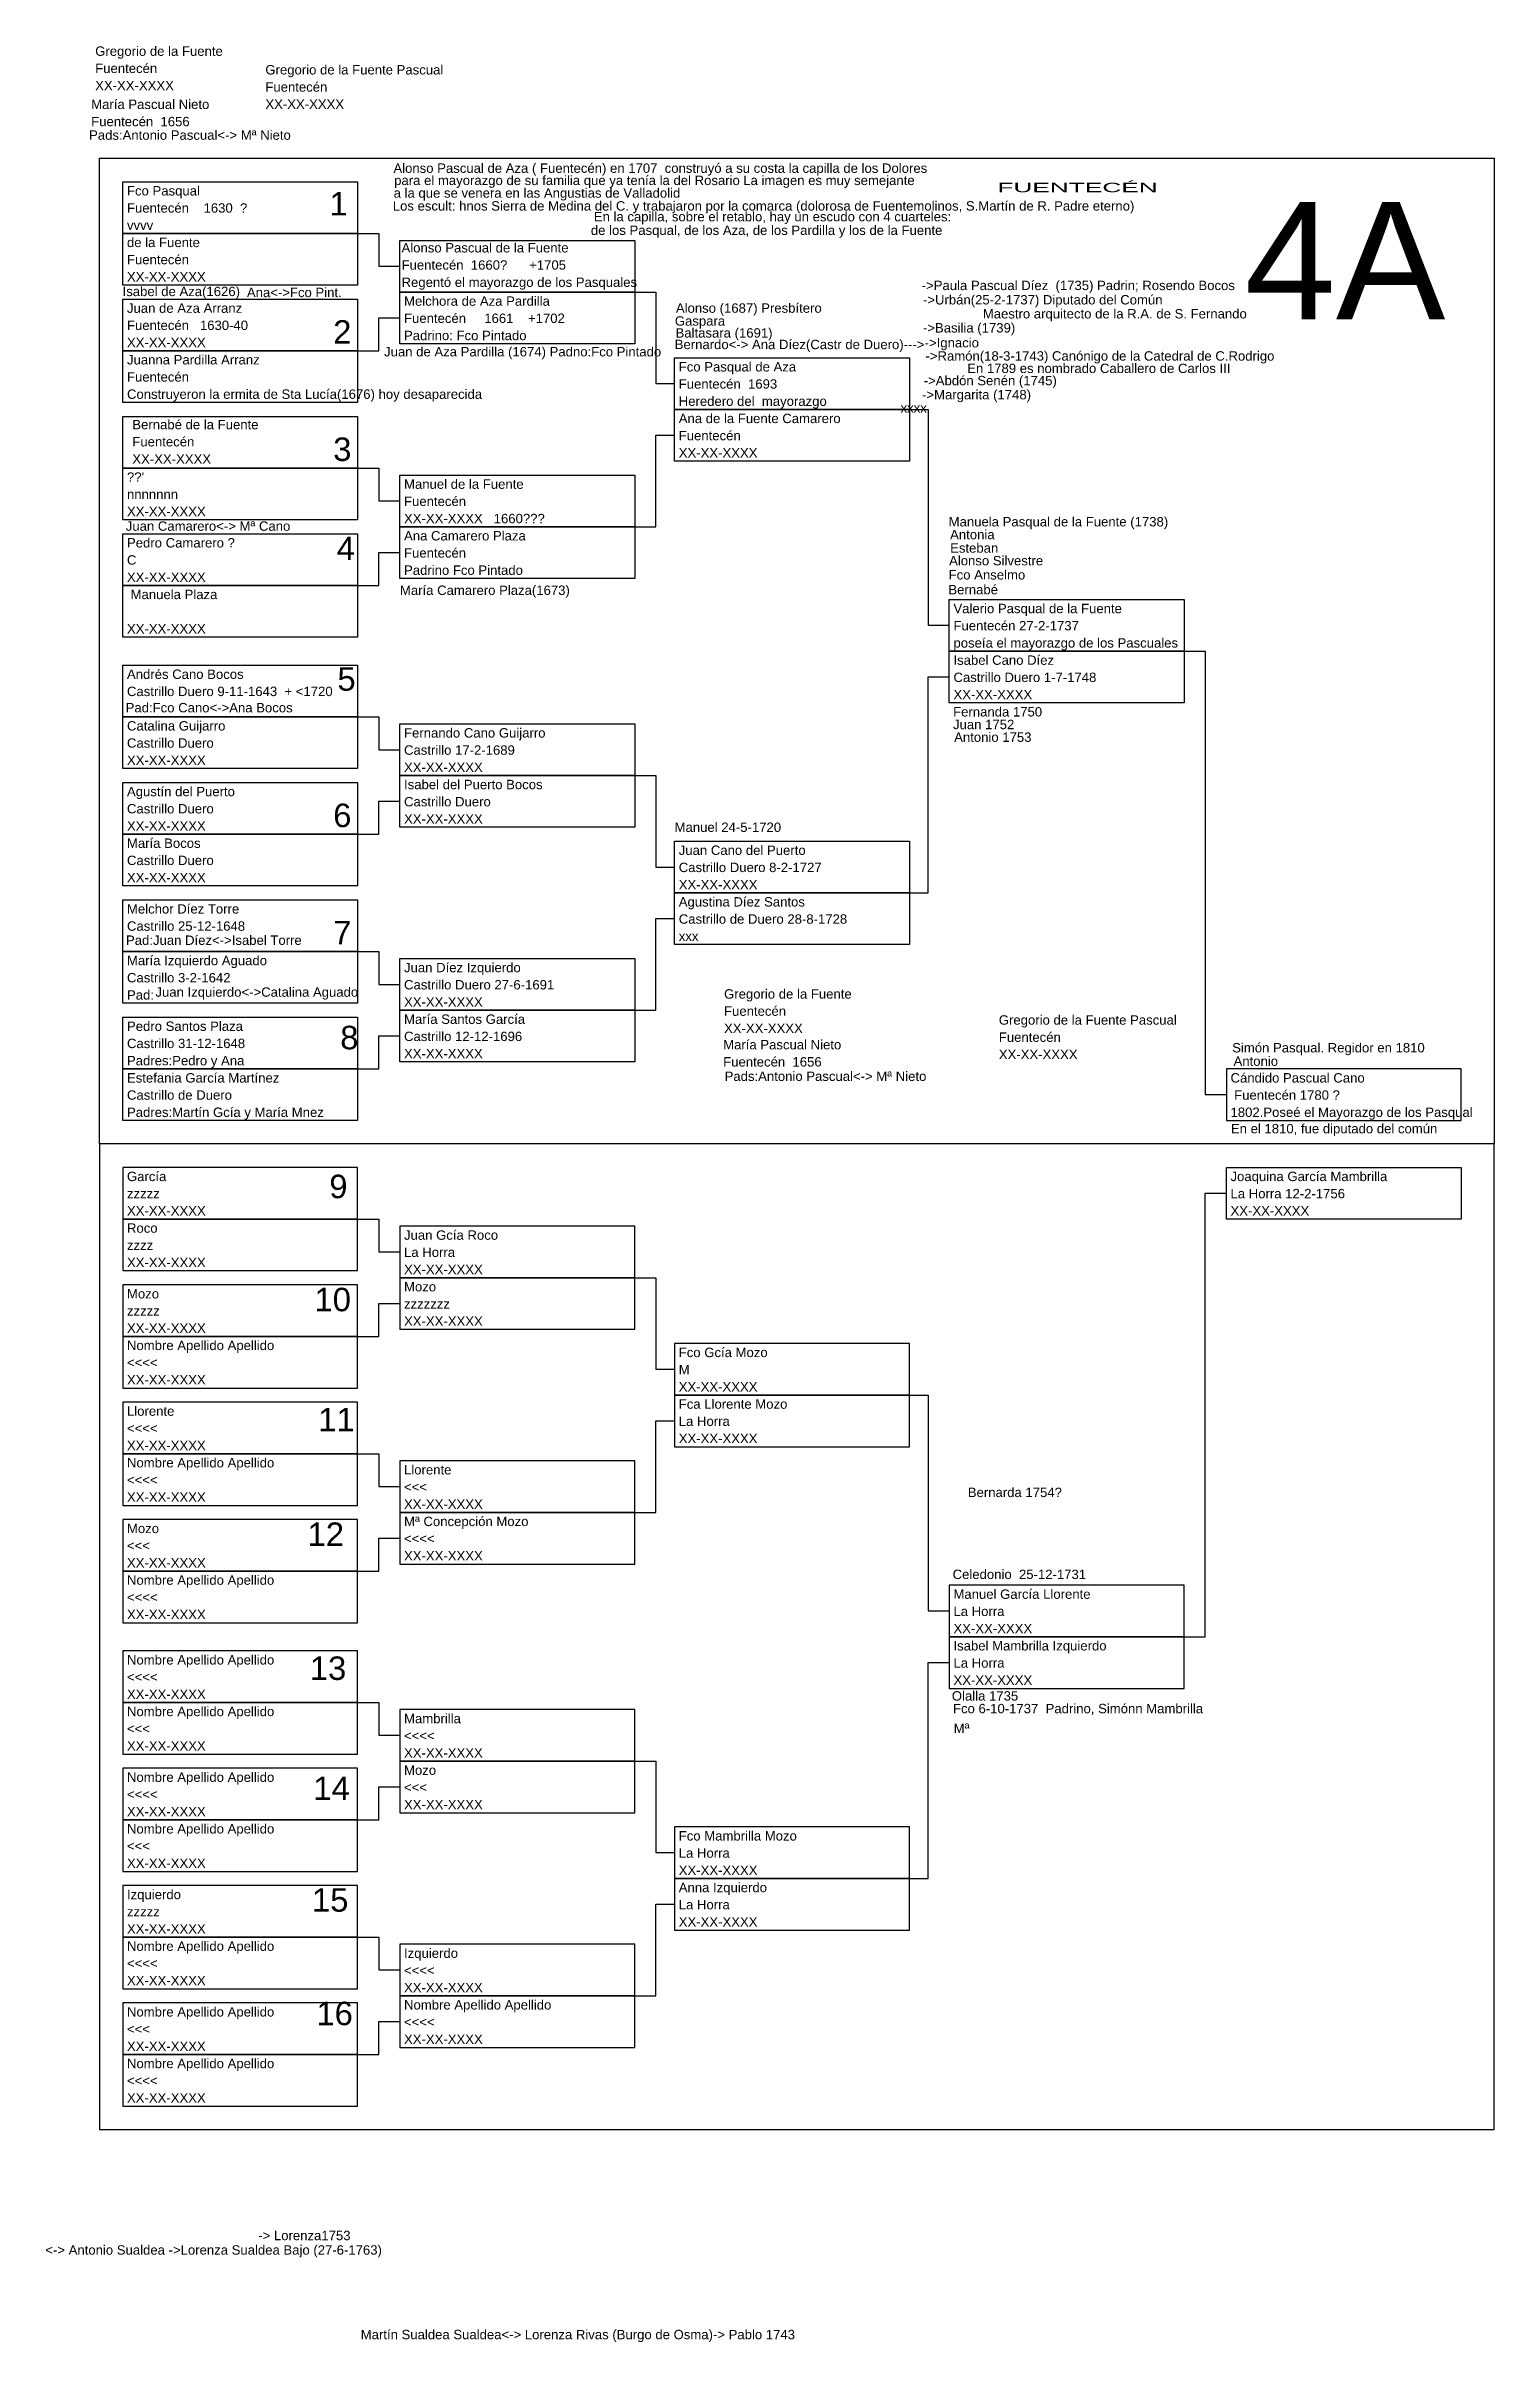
# Model space of a CAD drawing. Header units: millimetres. Extents: x -16844 to 23151, y -8543 to 4892.
# Drawn here: x -1326.8 to -1018.4, y -45.3 to 443.9 of the extents above; entities that cross this region are included whole.
import ezdxf
from ezdxf.enums import TextEntityAlignment as Align

# ---------------------------------------------------------------- set-up
doc = ezdxf.new("R2010")
doc.units = ezdxf.units.MM
doc.layers.add('González', color=160, linetype='Continuous')
doc.styles.add('Arial', font='arial.ttf', dxfattribs={"height": 0.01})

msp = doc.modelspace()

# ---------------------------------------------------------------- texts
at = {"style": 'Arial'}
for s, p in [('1', (-1262.54, 407.82)), ('2', (-1261.75, 380.51)), ('3', (-1261.75, 355.51)), ('4', (-1261, 334.41)), ('5', (-1260.85, 306.56)), ('6', (-1261.75, 277.51)), ('7', (-1261.75, 252.51)), ('8', (-1260.25, 230.17)), ('9', (-1262.58, 198.44)), ('10', (-1261.85, 174.35)), ('11', (-1261.06, 148.76)), ('12', (-1263.33, 124.35)), ('13', (-1262.85, 95.8)), ('14', (-1262.1, 70.22)), ('15', (-1262.39, 46.42)), ('16', (-1261.45, 22.24))]:
    msp.add_text(s, height=5, dxfattribs=at).set_placement(p, align=Align.RIGHT)
at = {"layer": 'González', "style": 'Arial'}
msp.add_text('4A', height=25, dxfattribs=at).set_placement((-1028.81, 385.72), align=Align.RIGHT)

# ---------------------------------------------------------------- blocks, each defined once
blk = doc.blocks.new('Hoja superior')
for points in [[(0, 210), (297, 210), (297, 0), (0, 0)], [(5, 205), (55, 205), (55, 194), (5, 194)], [(5, 194), (55, 194), (55, 183), (5, 183)], [(64, 192.5), (114, 192.5), (114, 181.5), (64, 181.5)], [(64, 181.5), (114, 181.5), (114, 170.5), (64, 170.5)], [(5, 180), (55, 180), (55, 169), (5, 169)], [(5, 169), (55, 169), (55, 158), (5, 158)], [(122.5, 167.5), (172.5, 167.5), (172.5, 156.5), (122.5, 156.5)], [(5, 155), (55, 155), (55, 144), (5, 144)], [(122.5, 156.5), (172.5, 156.5), (172.5, 145.5), (122.5, 145.5)], [(5, 144), (55, 144), (55, 133), (5, 133)], [(64, 142.5), (114, 142.5), (114, 131.5), (64, 131.5)], [(5, 130), (55, 130), (55, 119), (5, 119)], [(64, 131.5), (114, 131.5), (114, 120.5), (64, 120.5)], [(5, 119), (55, 119), (55, 108), (5, 108)], [(181, 116), (231, 116), (231, 105), (181, 105)], [(181, 105), (231, 105), (231, 94), (181, 94)], [(5, 102), (55, 102), (55, 91), (5, 91)], [(5, 91), (55, 91), (55, 80), (5, 80)], [(64, 89.5), (114, 89.5), (114, 78.5), (64, 78.5)], [(64, 78.5), (114, 78.5), (114, 67.5), (64, 67.5)], [(5, 77), (55, 77), (55, 66), (5, 66)], [(5, 66), (55, 66), (55, 55), (5, 55)], [(122.5, 64.5), (172.5, 64.5), (172.5, 53.5), (122.5, 53.5)], [(5, 52), (55, 52), (55, 41), (5, 41)], [(122.5, 53.5), (172.5, 53.5), (172.5, 42.5), (122.5, 42.5)], [(5, 41), (55, 41), (55, 30), (5, 30)], [(64, 39.5), (114, 39.5), (114, 28.5), (64, 28.5)], [(5, 27), (55, 27), (55, 16), (5, 16)], [(64, 28.5), (114, 28.5), (114, 17.5), (64, 17.5)], [(5, 16), (55, 16), (55, 5), (5, 5)], [(240, 5), (290, 5), (290, 16), (240, 16)]]:
    blk.add_lwpolyline(points, close=True)
for points in [[(55, 194), (59.5, 194), (59.5, 187), (64, 187)], [(114, 181.5), (118.5, 181.5), (118.5, 162), (122.5, 162)], [(55, 169), (59.5, 169), (59.5, 176), (64, 176)], [(172.5, 156.5), (176.5, 156.5), (176.5, 110.5), (181, 110.5)], [(114, 131.5), (118.5, 131.5), (118.5, 151), (122.5, 151)], [(55, 144), (59.5, 144), (59.5, 137), (64, 137)], [(55, 119), (59.5, 119), (59.5, 126), (64, 126)], [(231, 105), (235.5, 105), (235.5, 10.5), (240, 10.5)], [(172.5, 53.5), (176.5, 53.5), (176.5, 99.5), (181, 99.5)], [(55, 91), (59.5, 91), (59.5, 84), (64, 84)], [(114, 78.5), (118.5, 78.5), (118.5, 59), (122.5, 59)], [(55, 66), (59.5, 66), (59.5, 73), (64, 73)], [(114, 28.5), (118.5, 28.5), (118.5, 48), (122.5, 48)], [(55, 41), (59.5, 41), (59.5, 34), (64, 34)], [(55, 16), (59.5, 16), (59.5, 23), (64, 23)]]:
    blk.add_lwpolyline(points)
blk = doc.blocks.new('Hoja inferior')
for points in [[(0, -210), (297, -210), (297, 0), (0, 0)], [(5, -16), (55, -16), (55, -5), (5, -5)], [(240, -5), (290, -5), (290, -16), (240, -16)], [(5, -27), (55, -27), (55, -16), (5, -16)], [(64, -28.5), (114, -28.5), (114, -17.5), (64, -17.5)], [(64, -39.5), (114, -39.5), (114, -28.5), (64, -28.5)], [(5, -41), (55, -41), (55, -30), (5, -30)], [(5, -52), (55, -52), (55, -41), (5, -41)], [(122.5, -53.5), (172.5, -53.5), (172.5, -42.5), (122.5, -42.5)], [(122.5, -64.5), (172.5, -64.5), (172.5, -53.5), (122.5, -53.5)], [(5, -66), (55, -66), (55, -55), (5, -55)], [(5, -77), (55, -77), (55, -66), (5, -66)], [(64, -78.5), (114, -78.5), (114, -67.5), (64, -67.5)], [(5, -91), (55, -91), (55, -80), (5, -80)], [(64, -89.5), (114, -89.5), (114, -78.5), (64, -78.5)], [(5, -102), (55, -102), (55, -91), (5, -91)], [(181, -105), (231, -105), (231, -94), (181, -94)], [(181, -116), (231, -116), (231, -105), (181, -105)], [(5, -119), (55, -119), (55, -108), (5, -108)], [(5, -130), (55, -130), (55, -119), (5, -119)], [(64, -131.5), (114, -131.5), (114, -120.5), (64, -120.5)], [(64, -142.5), (114, -142.5), (114, -131.5), (64, -131.5)], [(5, -144), (55, -144), (55, -133), (5, -133)], [(5, -155), (55, -155), (55, -144), (5, -144)], [(122.5, -156.5), (172.5, -156.5), (172.5, -145.5), (122.5, -145.5)], [(122.5, -167.5), (172.5, -167.5), (172.5, -156.5), (122.5, -156.5)], [(5, -169), (55, -169), (55, -158), (5, -158)], [(5, -180), (55, -180), (55, -169), (5, -169)], [(64, -181.5), (114, -181.5), (114, -170.5), (64, -170.5)], [(5, -194), (55, -194), (55, -183), (5, -183)], [(64, -192.5), (114, -192.5), (114, -181.5), (64, -181.5)], [(5, -205), (55, -205), (55, -194), (5, -194)]]:
    blk.add_lwpolyline(points, close=True)
for points in [[(231, -105), (235.5, -105), (235.5, -10.5), (240, -10.5)], [(55, -16), (59.5, -16), (59.5, -23), (64, -23)], [(114, -28.5), (118.5, -28.5), (118.5, -48), (122.5, -48)], [(55, -41), (59.5, -41), (59.5, -34), (64, -34)], [(172.5, -53.5), (176.5, -53.5), (176.5, -99.5), (181, -99.5)], [(114, -78.5), (118.5, -78.5), (118.5, -59), (122.5, -59)], [(55, -66), (59.5, -66), (59.5, -73), (64, -73)], [(55, -91), (59.5, -91), (59.5, -84), (64, -84)], [(172.5, -156.5), (176.5, -156.5), (176.5, -110.5), (181, -110.5)], [(55, -119), (59.5, -119), (59.5, -126), (64, -126)], [(114, -131.5), (118.5, -131.5), (118.5, -151), (122.5, -151)], [(55, -144), (59.5, -144), (59.5, -137), (64, -137)], [(114, -181.5), (118.5, -181.5), (118.5, -162), (122.5, -162)], [(55, -169), (59.5, -169), (59.5, -176), (64, -176)], [(55, -194), (59.5, -194), (59.5, -187), (64, -187)]]:
    blk.add_lwpolyline(points)
blk = doc.blocks.new('Casilla')
at = {"style": 'Arial'}
for tag, p in [('NOMBRE', (0.88, 8.08)), ('LUGAR_NACIMIENTO', (0.88, 4.42)), ('FECHA', (0.88, 0.75))]:
    blk.add_attdef(tag, p, '', height=2, dxfattribs=at)
blk = doc.blocks.new('Hermanos')
at = {"style": 'Arial'}
blk.add_attdef('NOMBRE', (0, 0), '', height=2, dxfattribs=at)

# ---------------------------------------------------------------- block references
for name, p, values in [('Casilla', (-1317.2, 433.75), {'NOMBRE': 'Gregorio de la Fuente', 'LUGAR_NACIMIENTO': 'Fuentecén', 'FECHA': 'XX-XX-XXXX'}), ('Casilla', (-1280.96, 429.78), {'NOMBRE': 'Gregorio de la Fuente Pascual', 'LUGAR_NACIMIENTO': 'Fuentecén', 'FECHA': 'XX-XX-XXXX'}), ('Hermanos', (-1317.62, 423.95), {'NOMBRE': 'Pads:Antonio Pascual<-> Mª Nieto'}), ('Hermanos', (-1252.81, 416.9), {'NOMBRE': 'Alonso Pascual de Aza ( Fuentecén) en 1707  construyó a su costa la capilla de los Dolores'}), ('Hermanos', (-1252.65, 414.3), {'NOMBRE': 'para el mayorazgo de su familia que ya tenía la del Rosario'}), ('Hermanos', (-1178.31, 414.3), {'NOMBRE': 'La imagen es muy semejante '}), ('Hermanos', (-1252.95, 408.86), {'NOMBRE': 'Los escult: hnos Sierra de Medina del C. y trabajaron por la comarca (dolorosa de Fuentemolinos, S.Martín de R. Padre eterno)'}), ('Hermanos', (-1252.76, 411.61), {'NOMBRE': 'a la que se venera en las Angustias de Valladolid'}), ('Hermanos', (-1210.13, 406.57), {'NOMBRE': 'En la capilla, sobre el retablo, hay un escudo con 4 cuarteles: '}), ('Hermanos', (-1211.54, 403.67), {'NOMBRE': ' de los Pasqual, de los Aza, de los Pardilla y los de la Fuente'}), ('Hermanos', (-1313.59, 390.64), {'NOMBRE': '    Isabel de Aza(1626)'}), ('Hermanos', (-1287.89, 390.42), {'NOMBRE': '     Ana<->Fco Pint. '}), ('Hermanos', (-1140.31, 391.92), {'NOMBRE': '->Paula Pascual Díez  (1735) Padrin; Rosendo Bocos'}), ('Casilla', (-1310.43, 379), {'NOMBRE': 'Juan de Aza Arranz', 'LUGAR_NACIMIENTO': 'Fuentecén   1630-40', 'FECHA': 'XX-XX-XXXX'}), ('Casilla', (-1251.43, 380.5), {'NOMBRE': 'Melchora de Aza Pardilla', 'LUGAR_NACIMIENTO': 'Fuentecén     1661    +1702', 'FECHA': 'Padrino: Fco Pintado'}), ('Hermanos', (-1192.66, 387.09), {'NOMBRE': 'Alonso (1687) Presbítero'}), ('Hermanos', (-1140.04, 388.86), {'NOMBRE': '->Urbán(25-2-1737) Diputado del Común '}), ('Hermanos', (-1143.6, 385.88), {'NOMBRE': '                     Maestro arquitecto de la R.A. de S. Fernando'}), ('Hermanos', (-1192.88, 384.34), {'NOMBRE': 'Gaspara '}), ('Hermanos', (-1192.73, 381.8), {'NOMBRE': 'Baltasara (1691)'}), ('Hermanos', (-1140.04, 382.88), {'NOMBRE': '->Basilia (1739)'}), ('Hermanos', (-1139.69, 379.71), {'NOMBRE': '->Ignacio'}), ('Casilla', (-1310.43, 368), {'NOMBRE': 'Juanna Pardilla Arranz', 'LUGAR_NACIMIENTO': 'Fuentecén', 'FECHA': 'Construyeron la ermita de Sta Lucía(1676) hoy desaparecida'}), ('Hermanos', (-1254.8, 377.79), {'NOMBRE': 'Juan de Aza Pardilla (1674) Padno:Fco Pintado'}), ('Hermanos', (-1192.91, 379.34), {'NOMBRE': 'Bernardo<-> Ana Díez(Castr de Duero)--->'}), ('Hermanos', (-1139.51, 376.89), {'NOMBRE': '->Ramón(18-3-1743) Canónigo de la Catedral de C.Rodrigo'}), ('Hermanos', (-1139.88, 371.64), {'NOMBRE': '->Abdón Senén (1745)'}), ('Hermanos', (-1139.16, 374.25), {'NOMBRE': '           En 1789 es nombrado Caballero de Carlos III'}), ('Hermanos', (-1144.81, 365.82), {'NOMBRE': 'xxxx'}), ('Hermanos', (-1140.24, 368.64), {'NOMBRE': '->Margarita (1748)'}), ('Casilla', (-1192.93, 355.5), {'NOMBRE': 'Ana de la Fuente Camarero', 'LUGAR_NACIMIENTO': 'Fuentecén', 'FECHA': 'XX-XX-XXXX'}), ('Casilla', (-1310.43, 343), {'NOMBRE': "??'", 'LUGAR_NACIMIENTO': 'nnnnnnn', 'FECHA': 'XX-XX-XXXX'}), ('Casilla', (-1251.43, 341.5), {'NOMBRE': 'Manuel de la Fuente', 'LUGAR_NACIMIENTO': 'Fuentecén', 'FECHA': 'XX-XX-XXXX   1660???'}), ('Hermanos', (-1134.57, 341.57), {'NOMBRE': 'Manuela Pasqual de la Fuente (1738)'}), ('Casilla', (-1310.43, 329), {'NOMBRE': 'Pedro Camarero ?', 'LUGAR_NACIMIENTO': 'C', 'FECHA': 'XX-XX-XXXX'}), ('Casilla', (-1251.43, 330.5), {'NOMBRE': 'Ana Camarero Plaza', 'LUGAR_NACIMIENTO': 'Fuentecén', 'FECHA': 'Padrino Fco Pintado'}), ('Hermanos', (-1134.26, 338.83), {'NOMBRE': 'Antonia'}), ('Hermanos', (-1134.26, 335.97), {'NOMBRE': 'Esteban'}), ('Hermanos', (-1134.48, 333.27), {'NOMBRE': 'Alonso Silvestre'}), ('Hermanos', (-1251.42, 326.97), {'NOMBRE': 'María Camarero Plaza(1673)'}), ('Hermanos', (-1134.63, 327.1), {'NOMBRE': 'Bernabé'}), ('Hermanos', (-1134.57, 330.26), {'NOMBRE': 'Fco Anselmo'}), ('Casilla', (-1134.43, 304), {'NOMBRE': 'Isabel Cano Díez', 'LUGAR_NACIMIENTO': 'Castrillo Duero 1-7-1748', 'FECHA': 'XX-XX-XXXX'}), ('Hermanos', (-1309.83, 301.95), {'NOMBRE': 'Pad:Fco Cano<->Ana Bocos'}), ('Casilla', (-1310.43, 290), {'NOMBRE': 'Catalina Guijarro', 'LUGAR_NACIMIENTO': 'Castrillo Duero', 'FECHA': 'XX-XX-XXXX'}), ('Casilla', (-1251.43, 288.5), {'NOMBRE': 'Fernando Cano Guijarro', 'LUGAR_NACIMIENTO': 'Castrillo 17-2-1689', 'FECHA': 'XX-XX-XXXX'}), ('Hermanos', (-1133.64, 298.37), {'NOMBRE': 'Juan 1752'}), ('Hermanos', (-1133.62, 301.07), {'NOMBRE': 'Fernanda 1750'}), ('Hermanos', (-1133.4, 295.67), {'NOMBRE': 'Antonio 1753'}), ('Casilla', (-1310.43, 276), {'NOMBRE': 'Agustín del Puerto', 'LUGAR_NACIMIENTO': 'Castrillo Duero', 'FECHA': 'XX-XX-XXXX'}), ('Casilla', (-1251.43, 277.5), {'NOMBRE': 'Isabel del Puerto Bocos', 'LUGAR_NACIMIENTO': 'Castrillo Duero', 'FECHA': 'XX-XX-XXXX'}), ('Casilla', (-1310.43, 265), {'NOMBRE': 'María Bocos', 'LUGAR_NACIMIENTO': 'Castrillo Duero', 'FECHA': 'XX-XX-XXXX'}), ('Hermanos', (-1192.93, 276.48), {'NOMBRE': 'Manuel 24-5-1720'}), ('Casilla', (-1192.93, 263.5), {'NOMBRE': 'Juan Cano del Puerto', 'LUGAR_NACIMIENTO': 'Castrillo Duero 8-2-1727', 'FECHA': 'XX-XX-XXXX'}), ('Casilla', (-1192.93, 252.5), {'NOMBRE': 'Agustina Díez Santos', 'LUGAR_NACIMIENTO': 'Castrillo de Duero 28-8-1728', 'FECHA': 'xxx'}), ('Hermanos', (-1309.76, 252.41), {'NOMBRE': 'Pad:Juan Díez<->Isabel Torre'}), ('Casilla', (-1310.43, 240), {'NOMBRE': 'María Izquierdo Aguado', 'LUGAR_NACIMIENTO': 'Castrillo 3-2-1642', 'FECHA': 'Pad:'}), ('Casilla', (-1251.43, 238.5), {'NOMBRE': 'Juan Díez Izquierdo', 'LUGAR_NACIMIENTO': 'Castrillo Duero 27-6-1691', 'FECHA': 'XX-XX-XXXX'}), ('Hermanos', (-1303.49, 241.36), {'NOMBRE': 'Juan Izquierdo<->Catalina Aguado'}), ('Casilla', (-1183.28, 232.88), {'NOMBRE': 'Gregorio de la Fuente', 'LUGAR_NACIMIENTO': 'Fuentecén', 'FECHA': 'XX-XX-XXXX'}), ('Casilla', (-1310.43, 226), {'NOMBRE': 'Pedro Santos Plaza', 'LUGAR_NACIMIENTO': 'Castrillo 31-12-1648', 'FECHA': 'Padres:Pedro y Ana'}), ('Casilla', (-1251.43, 227.5), {'NOMBRE': 'María Santos García', 'LUGAR_NACIMIENTO': 'Castrillo 12-12-1696', 'FECHA': 'XX-XX-XXXX'}), ('Casilla', (-1124.77, 227.33), {'NOMBRE': 'Gregorio de la Fuente Pascual', 'LUGAR_NACIMIENTO': 'Fuentecén', 'FECHA': 'XX-XX-XXXX'}), ('Casilla', (-1310.43, 215), {'NOMBRE': 'Estefania García Martínez', 'LUGAR_NACIMIENTO': 'Castrillo de Duero', 'FECHA': 'Padres:Martín Gcía y María Mnez'}), ('Hermanos', (-1182.28, 223.42), {'NOMBRE': 'Pads:Antonio Pascual<-> Mª Nieto'}), ('Hermanos', (-1073.9, 226.64), {'NOMBRE': 'Antonio'}), ('Hermanos', (-1074.46, 212.26), {'NOMBRE': 'En el 1810, fue diputado del común'}), ('Casilla', (-1310.43, 194), {'NOMBRE': 'García', 'LUGAR_NACIMIENTO': 'zzzzz', 'FECHA': 'XX-XX-XXXX'}), ('Casilla', (-1075.43, 194), {'NOMBRE': 'Joaquina García Mambrilla', 'LUGAR_NACIMIENTO': 'La Horra 12-2-1756', 'FECHA': 'XX-XX-XXXX'}), ('Casilla', (-1310.43, 183), {'NOMBRE': 'Roco', 'LUGAR_NACIMIENTO': 'zzzz', 'FECHA': 'XX-XX-XXXX'}), ('Casilla', (-1251.43, 181.5), {'NOMBRE': 'Juan Gcía Roco', 'LUGAR_NACIMIENTO': 'La Horra', 'FECHA': 'XX-XX-XXXX'}), ('Casilla', (-1310.43, 169), {'NOMBRE': 'Mozo', 'LUGAR_NACIMIENTO': 'zzzzz', 'FECHA': 'XX-XX-XXXX'}), ('Casilla', (-1251.43, 170.5), {'NOMBRE': 'Mozo', 'LUGAR_NACIMIENTO': 'zzzzzzz', 'FECHA': 'XX-XX-XXXX'}), ('Casilla', (-1310.43, 158), {'NOMBRE': 'Nombre Apellido Apellido', 'LUGAR_NACIMIENTO': '<<<<', 'FECHA': 'XX-XX-XXXX'}), ('Casilla', (-1192.93, 156.5), {'NOMBRE': 'Fco Gcía Mozo', 'LUGAR_NACIMIENTO': 'M', 'FECHA': 'XX-XX-XXXX'}), ('Casilla', (-1310.43, 144), {'NOMBRE': 'Llorente', 'LUGAR_NACIMIENTO': '<<<<', 'FECHA': 'XX-XX-XXXX'}), ('Casilla', (-1192.93, 145.5), {'NOMBRE': 'Fca Llorente Mozo', 'LUGAR_NACIMIENTO': 'La Horra', 'FECHA': 'XX-XX-XXXX'}), ('Casilla', (-1310.43, 133), {'NOMBRE': 'Nombre Apellido Apellido', 'LUGAR_NACIMIENTO': '<<<<', 'FECHA': 'XX-XX-XXXX'}), ('Casilla', (-1251.43, 131.5), {'NOMBRE': 'Llorente', 'LUGAR_NACIMIENTO': '<<<', 'FECHA': 'XX-XX-XXXX'}), ('Hermanos', (-1130.49, 134.76), {'NOMBRE': 'Bernarda 1754?'}), ('Casilla', (-1310.43, 119), {'NOMBRE': 'Mozo', 'LUGAR_NACIMIENTO': '<<<', 'FECHA': 'XX-XX-XXXX'}), ('Casilla', (-1251.43, 120.5), {'NOMBRE': 'Mª Concepción Mozo', 'LUGAR_NACIMIENTO': '<<<<', 'FECHA': 'XX-XX-XXXX'}), ('Casilla', (-1310.43, 108), {'NOMBRE': 'Nombre Apellido Apellido', 'LUGAR_NACIMIENTO': '<<<<', 'FECHA': 'XX-XX-XXXX'}), ('Hermanos', (-1133.73, 117.3), {'NOMBRE': 'Celedonio  25-12-1731'}), ('Casilla', (-1134.43, 105), {'NOMBRE': 'Manuel García Llorente', 'LUGAR_NACIMIENTO': 'La Horra', 'FECHA': 'XX-XX-XXXX'}), ('Casilla', (-1134.43, 94), {'NOMBRE': 'Isabel Mambrilla Izquierdo', 'LUGAR_NACIMIENTO': 'La Horra', 'FECHA': 'XX-XX-XXXX'}), ('Casilla', (-1310.43, 91), {'NOMBRE': 'Nombre Apellido Apellido', 'LUGAR_NACIMIENTO': '<<<<', 'FECHA': 'XX-XX-XXXX'}), ('Hermanos', (-1133.89, 91.4), {'NOMBRE': 'Olalla 1735'}), ('Casilla', (-1310.43, 80), {'NOMBRE': 'Nombre Apellido Apellido', 'LUGAR_NACIMIENTO': '<<<', 'FECHA': 'XX-XX-XXXX'}), ('Casilla', (-1251.43, 78.5), {'NOMBRE': 'Mambrilla', 'LUGAR_NACIMIENTO': '<<<<', 'FECHA': 'XX-XX-XXXX'}), ('Hermanos', (-1133.65, 88.7), {'NOMBRE': 'Fco 6-10-1737  Padrino, Simónn Mambrilla'}), ('Hermanos', (-1133.5, 84.51), {'NOMBRE': 'Mª'}), ('Casilla', (-1310.43, 66), {'NOMBRE': 'Nombre Apellido Apellido', 'LUGAR_NACIMIENTO': '<<<<', 'FECHA': 'XX-XX-XXXX'}), ('Casilla', (-1251.43, 67.5), {'NOMBRE': 'Mozo', 'LUGAR_NACIMIENTO': '<<<', 'FECHA': 'XX-XX-XXXX'}), ('Casilla', (-1310.43, 55), {'NOMBRE': 'Nombre Apellido Apellido', 'LUGAR_NACIMIENTO': '<<<', 'FECHA': 'XX-XX-XXXX'}), ('Casilla', (-1192.93, 53.5), {'NOMBRE': 'Fco Mambrilla Mozo', 'LUGAR_NACIMIENTO': 'La Horra', 'FECHA': 'XX-XX-XXXX'}), ('Casilla', (-1310.43, 41), {'NOMBRE': 'Izquierdo', 'LUGAR_NACIMIENTO': 'zzzzz', 'FECHA': 'XX-XX-XXXX'}), ('Casilla', (-1192.93, 42.5), {'NOMBRE': 'Anna Izquierdo', 'LUGAR_NACIMIENTO': 'La Horra', 'FECHA': 'XX-XX-XXXX'}), ('Casilla', (-1310.43, 30), {'NOMBRE': 'Nombre Apellido Apellido', 'LUGAR_NACIMIENTO': '<<<<', 'FECHA': 'XX-XX-XXXX'}), ('Casilla', (-1251.43, 28.5), {'NOMBRE': 'Izquierdo', 'LUGAR_NACIMIENTO': '<<<<', 'FECHA': 'XX-XX-XXXX'}), ('Casilla', (-1310.43, 16), {'NOMBRE': 'Nombre Apellido Apellido', 'LUGAR_NACIMIENTO': '<<<', 'FECHA': 'XX-XX-XXXX'}), ('Casilla', (-1251.43, 17.5), {'NOMBRE': 'Nombre Apellido Apellido', 'LUGAR_NACIMIENTO': '<<<<', 'FECHA': 'XX-XX-XXXX'}), ('Casilla', (-1310.43, 5), {'NOMBRE': 'Nombre Apellido Apellido', 'LUGAR_NACIMIENTO': '<<<<', 'FECHA': 'XX-XX-XXXX'})]:
    msp.add_blockref(name, p).add_auto_attribs(values)
ref = msp.add_blockref('Casilla', (-1318.04, 422.42))
ref.add_attrib('NOMBRE', 'María Pascual Nieto', (-1317.17, 430.5), dxfattribs={"height": 2, "style": 'Arial'})
ref.add_attrib('LUGAR_NACIMIENTO', 'Fuentecén  1656', (-1317.17, 426.83), dxfattribs={"height": 2, "style": 'Arial'})
ref = msp.add_blockref('Casilla', (-1310.43, 404))
ref.add_attrib('NOMBRE', 'Fco Pasqual        ', (-1309.55, 412.08), dxfattribs={"color": 1, "height": 2, "style": 'Arial'})
ref.add_attrib('LUGAR_NACIMIENTO', 'Fuentecén    1630  ?                        ', (-1309.55, 408.42), dxfattribs={"height": 2, "style": 'Arial'})
ref.add_attrib('FECHA', 'vvvv', (-1309.55, 404.75), dxfattribs={"height": 2, "style": 'Arial'})
ref = msp.add_blockref('Hermanos', (-1124.2, 412.78))
ref.add_attrib('NOMBRE', 'FUENTECÉN', (-1124.2, 412.78), dxfattribs={"height": 2, "style": 'Arial', "width": 2})
ref = msp.add_blockref('Casilla', (-1310.43, 393))
ref.add_attrib('NOMBRE', 'de la Fuente', (-1309.55, 401.08), dxfattribs={"color": 2, "height": 2, "style": 'Arial'})
ref.add_attrib('LUGAR_NACIMIENTO', 'Fuentecén                            ', (-1309.55, 397.42), dxfattribs={"height": 2, "style": 'Arial'})
ref.add_attrib('FECHA', 'XX-XX-XXXX', (-1309.55, 393.75), dxfattribs={"height": 2, "style": 'Arial'})
ref = msp.add_blockref('Casilla', (-1251.96, 391.85))
ref.add_attrib('NOMBRE', 'Alonso Pascual de la Fuente     ', (-1251.08, 399.94), dxfattribs={"color": 2, "height": 2, "style": 'Arial'})
ref.add_attrib('LUGAR_NACIMIENTO', 'Fuentecén  1660?      +1705    ', (-1251.08, 396.27), dxfattribs={"height": 2, "style": 'Arial'})
ref.add_attrib('FECHA', 'Regentó el mayorazgo de los Pasquales', (-1251.08, 392.6), dxfattribs={"height": 2, "style": 'Arial'})
ref = msp.add_blockref('Casilla', (-1192.93, 366.5))
ref.add_attrib('NOMBRE', 'Fco Pasqual de Aza', (-1192.05, 374.58), dxfattribs={"color": 2, "height": 2, "style": 'Arial'})
ref.add_attrib('LUGAR_NACIMIENTO', 'Fuentecén  1693', (-1192.05, 370.92), dxfattribs={"height": 2, "style": 'Arial'})
ref.add_attrib('FECHA', 'Heredero del  mayorazgo', (-1192.05, 367.25), dxfattribs={"height": 2, "style": 'Arial'})
ref = msp.add_blockref('Casilla', (-1309.29, 354.19))
ref.add_attrib('NOMBRE', 'Bernabé de la Fuente', (-1308.41, 362.27), dxfattribs={"color": 1, "height": 2, "style": 'Arial'})
ref.add_attrib('LUGAR_NACIMIENTO', 'Fuentecén', (-1308.41, 358.61), dxfattribs={"height": 2, "style": 'Arial'})
ref.add_attrib('FECHA', 'XX-XX-XXXX', (-1308.41, 354.94), dxfattribs={"height": 2, "style": 'Arial'})
ref = msp.add_blockref('Hermanos', (-1309.81, 340.64))
ref.add_attrib('NOMBRE', 'Juan Camarero<-> Mª Cano', (-1309.81, 340.64), dxfattribs={"color": 1, "height": 2, "style": 'Arial'})
ref = msp.add_blockref('Casilla', (-1310.43, 318))
ref.add_attrib('NOMBRE', ' Manuela Plaza', (-1309.55, 326.08), dxfattribs={"height": 2, "style": 'Arial'})
ref.add_attrib('FECHA', 'XX-XX-XXXX', (-1309.55, 318.75), dxfattribs={"height": 2, "style": 'Arial'})
ref = msp.add_blockref('Casilla', (-1134.43, 315))
ref.add_attrib('NOMBRE', 'Valerio Pasqual de la Fuente', (-1133.55, 323.08), dxfattribs={"color": 2, "height": 2, "style": 'Arial'})
ref.add_attrib('LUGAR_NACIMIENTO', 'Fuentecén 27-2-1737', (-1133.55, 319.42), dxfattribs={"height": 2, "style": 'Arial'})
ref.add_attrib('FECHA', 'poseía el mayorazgo de los Pascuales', (-1133.55, 315.75), dxfattribs={"height": 2, "style": 'Arial'})
ref = msp.add_blockref('Casilla', (-1310.43, 301))
ref.add_attrib('NOMBRE', 'Andrés Cano Bocos', (-1309.55, 309.08), dxfattribs={"height": 2, "style": 'Arial'})
ref.add_attrib('LUGAR_NACIMIENTO', 'Castrillo Duero 9-11-1643  + <1720', (-1309.55, 305.42), dxfattribs={"height": 2, "style": 'Arial'})
ref = msp.add_blockref('Casilla', (-1310.43, 251))
ref.add_attrib('NOMBRE', 'Melchor Díez Torre', (-1309.55, 259.08), dxfattribs={"height": 2, "style": 'Arial'})
ref.add_attrib('LUGAR_NACIMIENTO', 'Castrillo 25-12-1648', (-1309.55, 255.42), dxfattribs={"height": 2, "style": 'Arial'})
ref = msp.add_blockref('Casilla', (-1183.47, 222.07))
ref.add_attrib('NOMBRE', 'María Pascual Nieto', (-1182.59, 230.15), dxfattribs={"height": 2, "style": 'Arial'})
ref.add_attrib('LUGAR_NACIMIENTO', 'Fuentecén  1656', (-1182.59, 226.49), dxfattribs={"height": 2, "style": 'Arial'})
ref = msp.add_blockref('Hermanos', (-1074.19, 229.5))
ref.add_attrib('NOMBRE', 'Simón Pasqual. Regidor en 1810', (-1074.19, 229.5), dxfattribs={"color": 2, "height": 2, "style": 'Arial'})
ref = msp.add_blockref('Casilla', (-1075.43, 215))
ref.add_attrib('NOMBRE', 'Cándido Pascual Cano', (-1074.55, 223.08), dxfattribs={"color": 2, "height": 2, "style": 'Arial'})
ref.add_attrib('LUGAR_NACIMIENTO', ' Fuentecén 1780 ?', (-1074.55, 219.42), dxfattribs={"height": 2, "style": 'Arial'})
ref.add_attrib('FECHA', '1802.Poseé el Mayorazgo de los Pasqual', (-1074.55, 215.75), dxfattribs={"height": 2, "style": 'Arial'})
ref = msp.add_blockref('Casilla', (-1357.76, -31.65))
ref.add_attrib('NOMBRE', '                                                                                                 -> Lorenza1753', (-1356.88, -23.57), dxfattribs={"color": 1, "height": 2, "style": 'Arial'})
ref = msp.add_blockref('Hermanos', (-1326.94, -26.65))
ref.add_attrib('NOMBRE', '<-> Antonio Sualdea ->Lorenza Sualdea Bajo (27-6-1763)', (-1326.94, -26.65), dxfattribs={"color": 1, "height": 2, "style": 'Arial'})
ref = msp.add_blockref('Casilla', (-1260.65, -52.76))
ref.add_attrib('NOMBRE', 'Martín Sualdea Sualdea<-> Lorenza Rivas (Burgo de Osma)-> Pablo 1743', (-1259.77, -44.67), dxfattribs={"color": 1, "height": 2, "style": 'Arial'})
at = {"layer": 'González'}
for name in ['Hoja superior', 'Hoja inferior']:
    msp.add_blockref(name, (-1315.43, 210), dxfattribs=at)

msp.set_redraw_order([(e.dxf.handle, doc.entitydb.next_handle()) for e in msp.query("TEXT MTEXT ATTDEF DIMENSION ARC_DIMENSION")])  # texts and dimensions are drawn at this point

doc.saveas('drawing.dxf')
